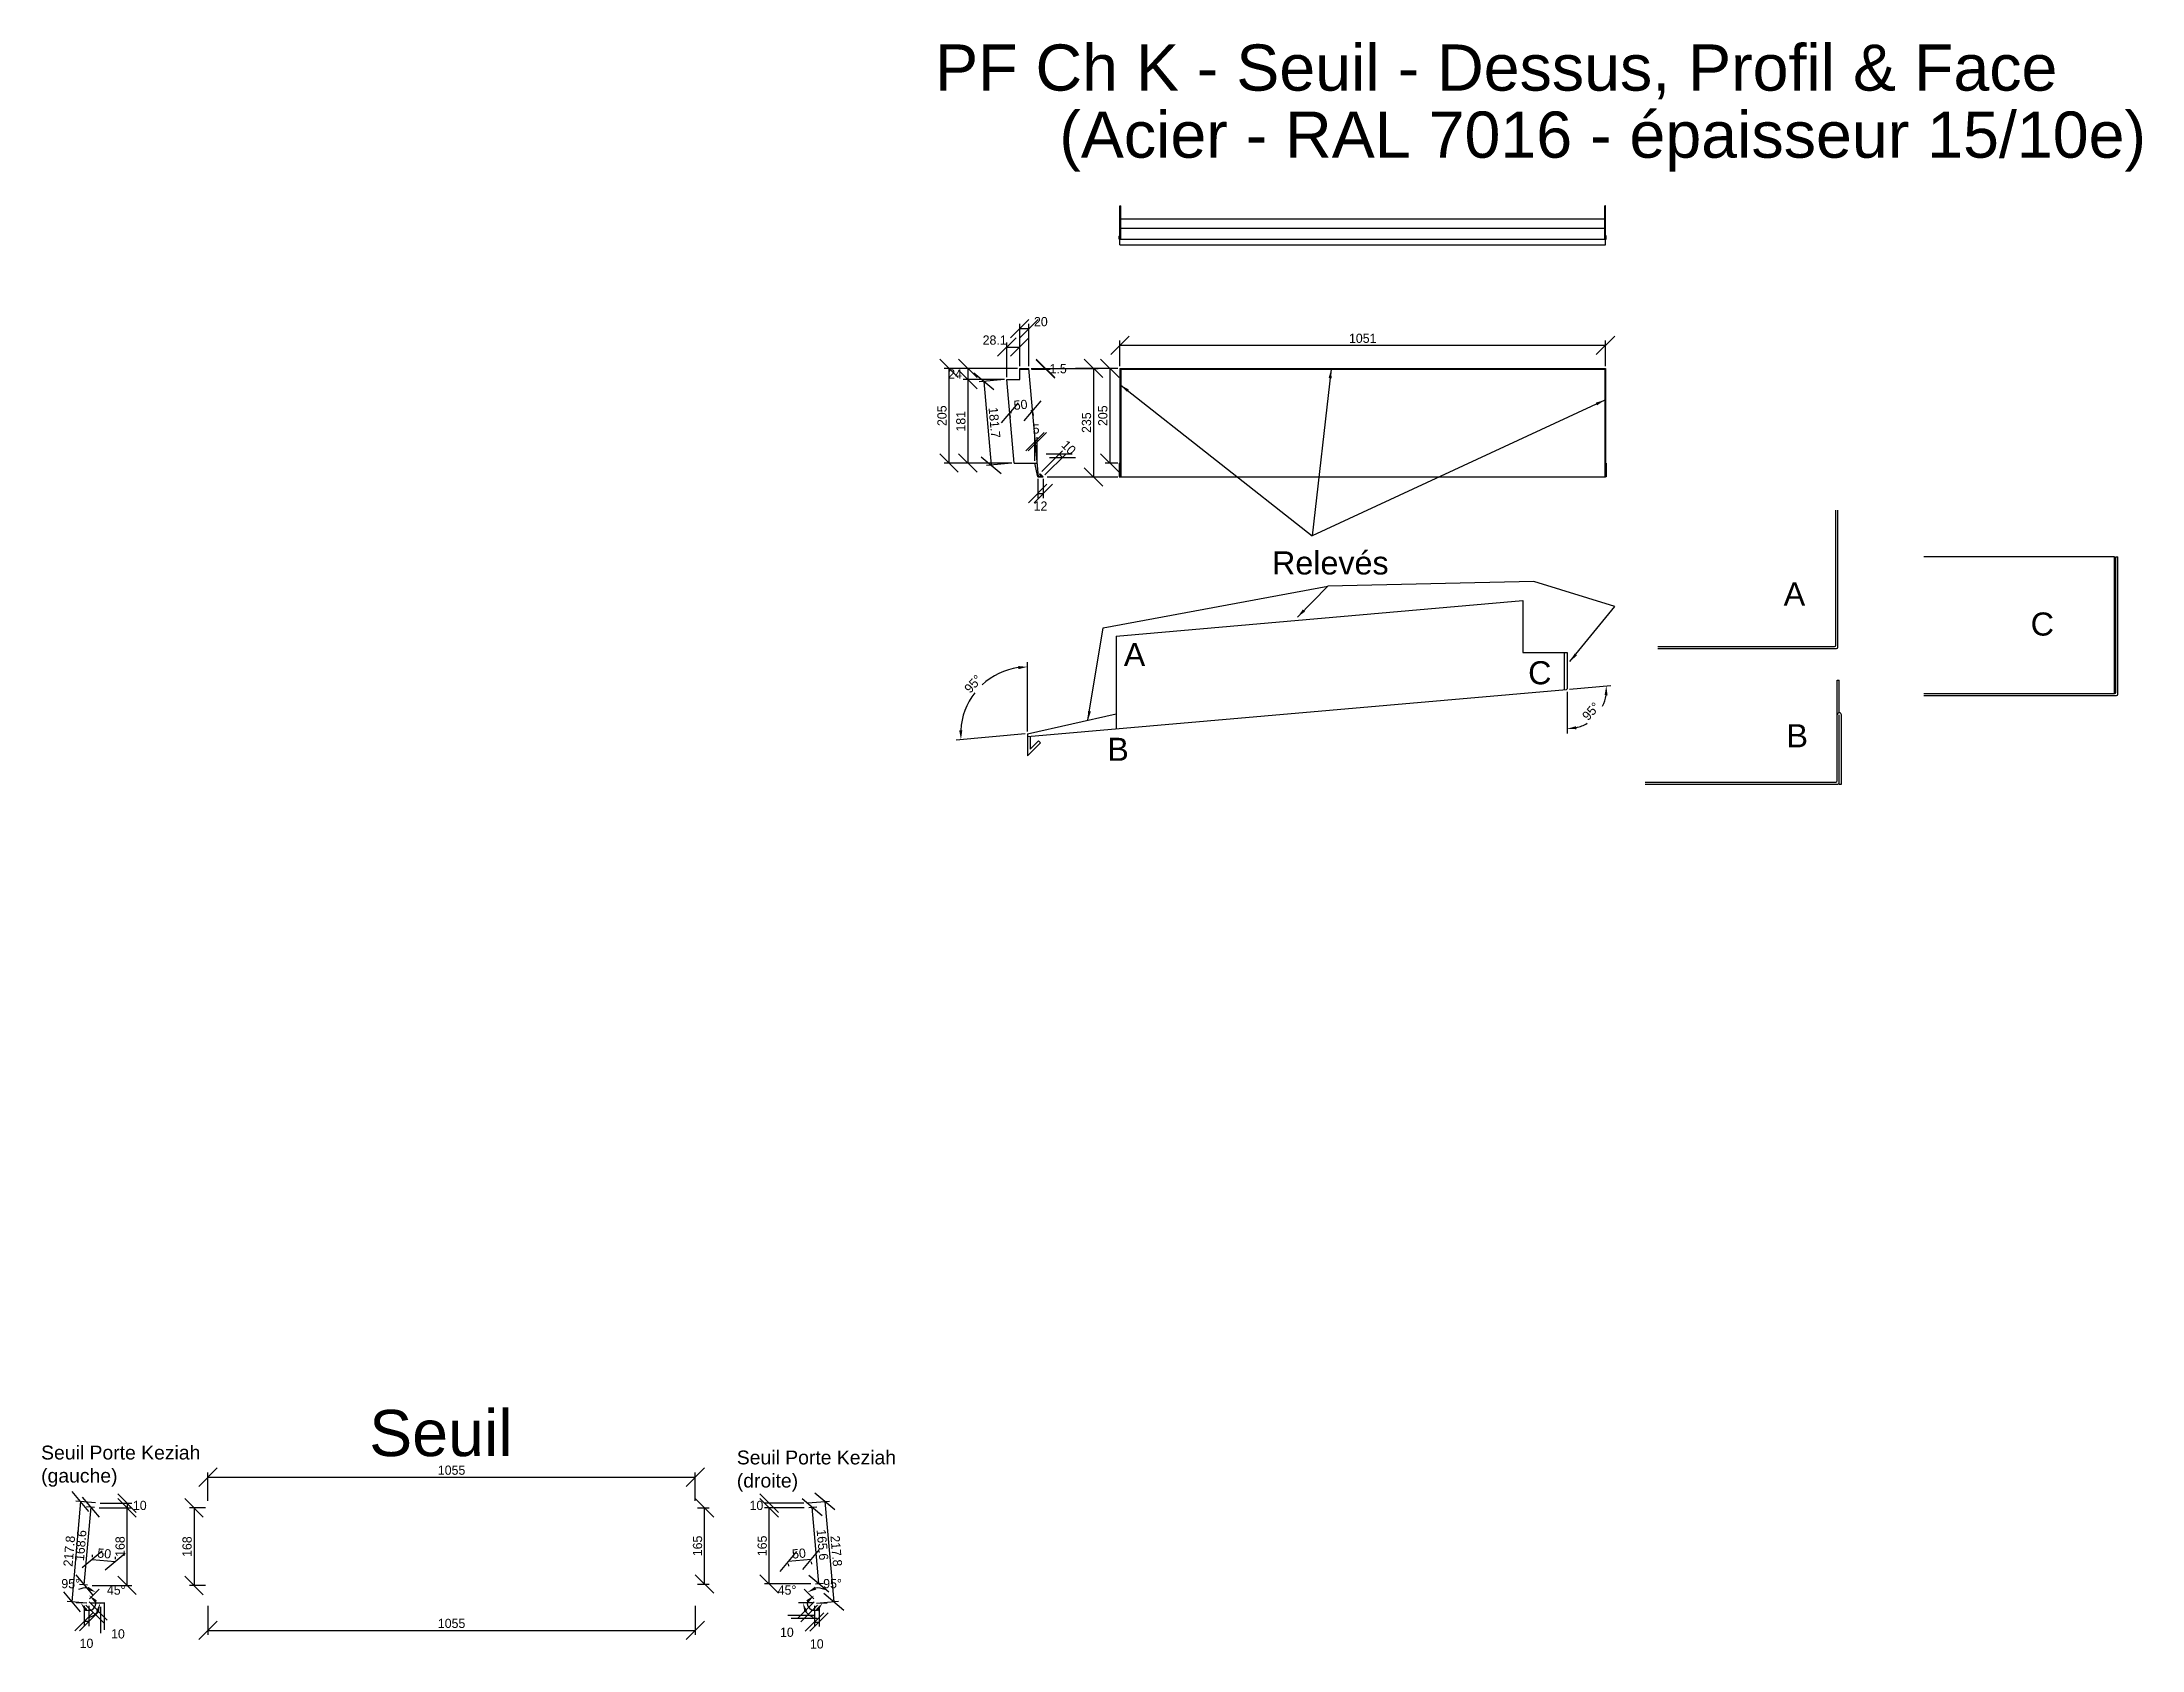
# Model space of a CAD drawing. Header units: millimetres. Extents: x -676 to 20716, y -6551 to 3709.
# Drawn here: x -324 to 4222, y 228 to 3709 of the extents above; entities that cross this region are included whole.
import ezdxf

# ---------------------------------------------------------------- set-up
doc = ezdxf.new("R2010")
doc.units = ezdxf.units.MM
doc.layers.get('0').update_dxf_attribs({"lineweight": 25, "true_color": 0xffffff})
doc.layers.get('Defpoints').update_dxf_attribs({"true_color": 0xffffff})
for name, color, linetype, lineweight, true_color in [('0 ... Seuil ... Rectangle', 5, 'Continuous', 25, 0x0000ff), ('0 ... Seuil ... Rectangle ... Cotes Angles', 4, 'Continuous', 25, 0x00ffff), ('Cotes', 4, 'Continuous', 25, 0x00ffff)]:
    doc.layers.add(name, color=color, linetype=linetype, lineweight=lineweight, true_color=true_color)
doc.styles.add('QCADDimTextStyle', font='txt')
doc.styles.add('textstyle11', font='')
doc.styles.add('textstyle23', font='')
doc.styles.add('textstyle24', font='')
doc.styles.add('textstyle25', font='')
doc.styles.add('textstyle26', font='')
doc.styles.add('textstyle27', font='')
doc.styles.add('textstyle28', font='')
doc.styles.add('textstyle29', font='')
doc.styles.add('textstyle30', font='')
doc.styles.add('textstyle31', font='')
doc.styles.add('textstyle32', font='')
doc.styles.add('textstyle33', font='')
doc.styles.get('textstyle11').set_extended_font_data('Liberation Sans')
doc.styles.get('textstyle23').set_extended_font_data('Liberation Sans')
doc.styles.get('textstyle24').set_extended_font_data('Liberation Sans')
doc.styles.get('textstyle25').set_extended_font_data('Liberation Sans')
doc.styles.get('textstyle26').set_extended_font_data('Liberation Sans')
doc.styles.get('textstyle27').set_extended_font_data('Liberation Sans')
doc.styles.get('textstyle28').set_extended_font_data('Liberation Sans')
doc.styles.get('textstyle29').set_extended_font_data('Liberation Sans')
doc.styles.get('textstyle30').set_extended_font_data('Liberation Sans')
doc.styles.get('textstyle31').set_extended_font_data('Liberation Sans')
doc.styles.get('textstyle32').set_extended_font_data('Liberation Sans')
doc.styles.get('textstyle33').set_extended_font_data('Liberation Sans')
doc.dimstyles.new('QCADDimStyle', dxfattribs={"dimtxt": 20, "dimasz": 20, "dimexe": 10, "dimexo": 5, "dimgap": 5, "dimtad": 1, "dimtoh": 1, "dimdec": 4, "dimzin": 0, "dimdsep": 46, "dimtxsty": 'QCADDimTextStyle', "dimcen": 0.09, "dimadec": 0, "dimazin": 0, "dimtfac": 1, "dimtdec": 4, "dimtofl": 0, "dimtmove": 0, "dimatfit": 3, "dimfxl": 1, "dimtolj": 1, "dimtzin": 0, "dimarcsym": 0})

msp = doc.modelspace()

# ---------------------------------------------------------------- texts
at = {"attachment_point": 1}
for s, insert, char_height, style in [('Seuil', (384.03, 747.98), 100, 'textstyle11'), ('Seuil Porte Keziah\\P(gauche)', (-326.12, 670.64), 30, 'textstyle24'), ('Seuil Porte Keziah\\P(droite)', (1180, 660), 30, 'textstyle23')]:
    msp.add_mtext(s, dxfattribs=dict(at, insert=insert, char_height=char_height, style=style))
at = {"layer": '0 ... Seuil ... Rectangle ... Cotes Angles', "attachment_point": 1}
for s, insert, char_height, style in [('PF Ch K - Seuil - Dessus, Profil & Face\\P', (1609.33, 3704.06), 100, 'textstyle33'), ('(Acier - RAL 7016 - épaisseur 15/10e)', (1878.24, 3558.87), 100, 'textstyle25'), ('Relevés', (2338.73, 2606.67), 50, 'textstyle26'), ('A', (3446.33, 2539.41), 50, 'textstyle32'), ('C', (3981.04, 2474.35), 50, 'textstyle31'), ('A', (2017.76, 2408.21), 50, 'textstyle27'), ('C', (2893.12, 2368.87), 50, 'textstyle30'), ('B', (3452.43, 2232.42), 50, 'textstyle29'), ('B', (1982.18, 2203.2), 50, 'textstyle28')]:
    msp.add_mtext(s, dxfattribs=dict(at, insert=insert, char_height=char_height, style=style))

# ---------------------------------------------------------------- blocks, each defined once
blk = doc.blocks.new('*D12')
at = {"layer": 'Cotes', "color": 0, "lineweight": -2}
for p, q in [((1333.6, 546.5), (1380.8, 550.7)), ((1392.5, 531.6), (1349.2, 568)), ((1370.9, 549.8), (1389.9, 332.8)), ((1352.5, 329.5), (1399.8, 333.7)), ((1368.2, 351), (1411.5, 314.6))]:
    blk.add_line(p, q, dxfattribs=at)
at = {"layer": 'Defpoints', "color": 0}
for p in [(1328.6, 546.1), (1347.6, 329.1), (1389.9, 332.8)]:
    blk.add_point(p, dxfattribs=at)
at = {"layer": 'Cotes', "color": 0, "insert": (1395.3, 442.6), "char_height": 20, "attachment_point": 5, "rotation": 275, "style": 'QCADDimTextStyle'}
blk.add_mtext('\\A1;217.8', dxfattribs=at)
blk = doc.blocks.new('*D13')
at = {"layer": 'Cotes', "color": 0, "lineweight": -2}
for p, q in [((1348.1, 324.1), (1348.1, 278.8)), ((1358.1, 324.1), (1358.1, 278.8)), ((1368.1, 308.8), (1328.1, 268.8)), ((1338.1, 268.8), (1378.1, 308.8)), ((1348.1, 288.8), (1358.1, 288.8))]:
    blk.add_line(p, q, dxfattribs=at)
at = {"layer": 'Defpoints', "color": 0}
for p in [(1348.1, 329.1), (1358.1, 329.1), (1358.1, 288.8)]:
    blk.add_point(p, dxfattribs=at)
at = {"layer": 'Cotes', "color": 0, "insert": (1353.1, 241.3), "char_height": 20, "attachment_point": 5, "style": 'QCADDimTextStyle'}
blk.add_mtext('\\A1;10', dxfattribs=at)
blk = doc.blocks.new('*D14')
at = {"layer": 'Cotes', "color": 0, "lineweight": -2}
for p, q in [((1309.1, 441.6), (1272.8, 398.2)), ((1340.7, 424.3), (1290.9, 419.9)), ((1291.4, 414.9), (1291.8, 409.9)), ((1322.6, 402.6), (1358.9, 445.9)), ((1341.2, 419.3), (1341.6, 414.3))]:
    blk.add_line(p, q, dxfattribs=at)
at = {"layer": 'Defpoints', "color": 0}
for p in [(1290.9, 419.9), (1290.9, 419.9), (1340.7, 424.3)]:
    blk.add_point(p, dxfattribs=at)
at = {"layer": 'Cotes', "color": 0, "insert": (1314.5, 437), "char_height": 20, "attachment_point": 5, "rotation": 5, "style": 'QCADDimTextStyle'}
blk.add_mtext('\\A1;50', dxfattribs=at)
blk = doc.blocks.new('*D15')
at = {"layer": 'Cotes', "color": 0, "lineweight": -2}
for p, q in [((1347.5, 332.6), (1311.4, 296.6)), ((1354.5, 325.6), (1318.5, 289.5)), ((1290.2, 303.6), (1346.8, 303.6)), ((1353.8, 296.6), (1297.3, 296.6))]:
    blk.add_line(p, q, dxfattribs=at)
at = {"layer": 'Defpoints', "color": 0}
for p in [(1351, 336.2), (1358.1, 329.1), (1318.5, 303.6)]:
    blk.add_point(p, dxfattribs=at)
at = {"layer": 'Cotes', "color": 0, "insert": (1288.4, 266.5), "char_height": 20, "attachment_point": 5, "style": 'QCADDimTextStyle'}
blk.add_mtext('\\A1;10', dxfattribs=at)
blk = doc.blocks.new('*D16')
at = {"layer": 'Cotes', "color": 0, "lineweight": -2}
for p, q in [((1344, 330.1), (1313.2, 330.1)), ((1346.8, 339), (1325.6, 360.1))]:
    blk.add_line(p, q, dxfattribs=at)
for start, end in [(63.1887, 99.0944), (215.9056, 251.8113)]:
    blk.add_arc((1355.7, 330.1), 32.4, start, end, dxfattribs=at)
at = {"layer": 'Cotes', "color": 0}
for points in [[(1349, 365.1), (1352, 359.2), (1332.7, 353)], [(1332.5, 312.1), (1326.2, 310), (1323.2, 330.1)]]:
    blk.add_solid(points, dxfattribs=at)
at = {"layer": 'Defpoints', "color": 0}
for p in [(1327.6, 346.3), (1349, 330.1), (1350.3, 335.5), (1355.7, 330.1), (1355.7, 330.1)]:
    blk.add_point(p, dxfattribs=at)
at = {"layer": 'Cotes', "color": 0, "insert": (1288.7, 357.8), "char_height": 20, "attachment_point": 5, "style": 'QCADDimTextStyle'}
blk.add_mtext('\\A1;45%%d', dxfattribs=at)
blk = doc.blocks.new('*D17')
at = {"layer": 'Cotes', "color": 0, "lineweight": -2}
blk.add_line((1360.7, 330.1), (1375.6, 330.1), dxfattribs=at)
for start, end in [(168.9674, 242.9349), (212.0651, 286.0326)]:
    blk.add_arc((1349, 330.1), 16.6, start, end, dxfattribs=at)
at = {"layer": 'Cotes', "color": 0}
for points in [[(1334.9, 330.8), (1330.4, 335.7), (1347.5, 346.6)], [(1356.2, 312.1), (1350.9, 316.1), (1365.6, 330.1)]]:
    blk.add_solid(points, dxfattribs=at)
at = {"layer": 'Defpoints', "color": 0}
for p in [(1347.3, 349.4), (1349, 330.1), (1349, 330.1), (1355.7, 330.1), (1363.1, 338.8)]:
    blk.add_point(p, dxfattribs=at)
at = {"layer": 'Cotes', "color": 0, "insert": (1387.2, 371.8), "char_height": 20, "attachment_point": 5, "style": 'QCADDimTextStyle'}
blk.add_mtext('\\A1;95%%d', dxfattribs=at)
blk = doc.blocks.new('*D18')
at = {"layer": 'Cotes', "color": 0, "lineweight": -2}
for p, q in [((35, 324), (35, 260.7)), ((1090, 324), (1090, 260.7)), ((55, 290.7), (15, 250.7)), ((1070, 250.7), (1110, 290.7)), ((35, 270.7), (1090, 270.7))]:
    blk.add_line(p, q, dxfattribs=at)
at = {"layer": 'Defpoints', "color": 0}
for p in [(35, 329), (1090, 329), (1090, 270.7)]:
    blk.add_point(p, dxfattribs=at)
at = {"layer": 'Cotes', "color": 0, "insert": (562.5, 285.7), "char_height": 20, "attachment_point": 5, "style": 'QCADDimTextStyle'}
blk.add_mtext('\\A1;1055', dxfattribs=at)
blk = doc.blocks.new('*D19')
at = {"layer": 'Cotes', "color": 0, "lineweight": -2}
for p, q in [((55, 622.4), (15, 582.4)), ((35, 551), (35, 612.4)), ((35, 602.4), (1090, 602.4)), ((1070, 582.4), (1110, 622.4)), ((1090, 551), (1090, 612.4))]:
    blk.add_line(p, q, dxfattribs=at)
at = {"layer": 'Defpoints', "color": 0}
for p in [(1090, 602.4), (35, 546), (1090, 546)]:
    blk.add_point(p, dxfattribs=at)
at = {"layer": 'Cotes', "color": 0, "insert": (562.5, 617.4), "char_height": 20, "attachment_point": 5, "style": 'QCADDimTextStyle'}
blk.add_mtext('\\A1;1055', dxfattribs=at)
blk = doc.blocks.new('*D41')
at = {"layer": 'Cotes', "color": 0, "lineweight": -2}
for p, q in [((1130, 516), (1090, 556)), ((1095, 536), (1120, 536)), ((1110, 371), (1110, 536)), ((1090, 391), (1130, 351)), ((1095, 371), (1120, 371))]:
    blk.add_line(p, q, dxfattribs=at)
at = {"layer": 'Defpoints', "color": 0}
for p in [(1090, 536), (1110, 536), (1090, 371)]:
    blk.add_point(p, dxfattribs=at)
at = {"layer": 'Cotes', "color": 0, "insert": (1095, 453.5), "char_height": 20, "attachment_point": 5, "rotation": 90, "style": 'QCADDimTextStyle'}
blk.add_mtext('\\A1;165', dxfattribs=at)
blk = doc.blocks.new('*D42')
at = {"layer": 'Cotes', "color": 0, "lineweight": -2}
for p, q in [((25, 516), (-15, 556)), ((30, 536), (-5, 536)), ((5, 536), (5, 368)), ((-15, 388), (25, 348)), ((30, 368), (-5, 368))]:
    blk.add_line(p, q, dxfattribs=at)
at = {"layer": 'Defpoints', "color": 0}
for p in [(35, 536), (5, 368), (35, 368)]:
    blk.add_point(p, dxfattribs=at)
at = {"layer": 'Cotes', "color": 0, "insert": (-10, 452), "char_height": 20, "attachment_point": 5, "rotation": 90, "style": 'QCADDimTextStyle'}
blk.add_mtext('\\A1;168', dxfattribs=at)
blk = doc.blocks.new('*D43')
at = {"layer": 'Cotes', "color": 0, "lineweight": -2}
for p, q in [((1270, 516.1), (1230, 556.1)), ((1326, 536.1), (1240, 536.1)), ((1250, 371.1), (1250, 536.1)), ((1230, 391.1), (1270, 351.1)), ((1340.4, 371.1), (1240, 371.1))]:
    blk.add_line(p, q, dxfattribs=at)
at = {"layer": 'Defpoints', "color": 0}
for p in [(1250, 536.1), (1331, 536.1), (1345.4, 371.1)]:
    blk.add_point(p, dxfattribs=at)
at = {"layer": 'Cotes', "color": 0, "insert": (1235, 453.6), "char_height": 20, "attachment_point": 5, "rotation": 90, "style": 'QCADDimTextStyle'}
blk.add_mtext('\\A1;165', dxfattribs=at)
blk = doc.blocks.new('*D44')
at = {"layer": 'Cotes', "color": 0, "lineweight": -2}
for p, q in [((1364.9, 519), (1321.6, 555.3)), ((1335.9, 536.5), (1353.2, 538)), ((1357.7, 372.2), (1343.3, 537.2)), ((1336, 390.3), (1379.4, 354)), ((1350.4, 371.5), (1367.7, 373))]:
    blk.add_line(p, q, dxfattribs=at)
at = {"layer": 'Defpoints', "color": 0}
for p in [(1331, 536.1), (1343.3, 537.2), (1345.4, 371.1)]:
    blk.add_point(p, dxfattribs=at)
at = {"layer": 'Cotes', "color": 0, "insert": (1365.4, 456), "char_height": 20, "attachment_point": 5, "rotation": 275, "style": 'QCADDimTextStyle'}
blk.add_mtext('\\A1;165.6', dxfattribs=at)
blk = doc.blocks.new('*D45')
at = {"layer": 'Cotes', "color": 0, "lineweight": -2}
for p, q in [((-240.8, 549.4), (-259.8, 332.4)), ((-222.6, 527.7), (-259, 571)), ((-208.4, 546.5), (-250.8, 550.2)), ((-278, 354), (-241.6, 310.7)), ((-227.4, 329.5), (-269.8, 333.2))]:
    blk.add_line(p, q, dxfattribs=at)
at = {"layer": 'Defpoints', "color": 0}
for p in [(-203.4, 546.1), (-259.8, 332.4), (-222.4, 329.1)]:
    blk.add_point(p, dxfattribs=at)
at = {"layer": 'Cotes', "color": 0, "insert": (-265.2, 442.2), "char_height": 20, "attachment_point": 5, "rotation": 85, "style": 'QCADDimTextStyle'}
blk.add_mtext('\\A1;217.8', dxfattribs=at)
blk = doc.blocks.new('*D46')
at = {"layer": 'Cotes', "color": 0, "lineweight": -2}
for p, q in [((-232.9, 324.1), (-232.9, 280)), ((-222.9, 324.1), (-222.9, 280)), ((-212.9, 310), (-252.9, 270)), ((-242.9, 270), (-202.9, 310)), ((-222.9, 290), (-232.9, 290))]:
    blk.add_line(p, q, dxfattribs=at)
at = {"layer": 'Defpoints', "color": 0}
for p in [(-232.9, 329.1), (-222.9, 329.1), (-232.9, 290)]:
    blk.add_point(p, dxfattribs=at)
at = {"layer": 'Cotes', "color": 0, "insert": (-227.9, 242.5), "char_height": 20, "attachment_point": 5, "style": 'QCADDimTextStyle'}
blk.add_mtext('\\A1;10', dxfattribs=at)
blk = doc.blocks.new('*D47')
at = {"layer": 'Cotes', "color": 0, "lineweight": -2}
for p, q in [((-193.9, 442.4), (-237.2, 406.1)), ((-215.6, 424.3), (-165.8, 419.9)), ((-215.1, 429.2), (-214.7, 434.2)), ((-187.4, 401.7), (-144.1, 438.1)), ((-165.3, 424.9), (-164.9, 429.9))]:
    blk.add_line(p, q, dxfattribs=at)
at = {"layer": 'Defpoints', "color": 0}
for p in [(-215.6, 424.3), (-165.8, 419.9), (-165.8, 419.9)]:
    blk.add_point(p, dxfattribs=at)
at = {"layer": 'Cotes', "color": 0, "insert": (-189.4, 437), "char_height": 20, "attachment_point": 5, "rotation": 355, "style": 'QCADDimTextStyle'}
blk.add_mtext('\\A1;50', dxfattribs=at)
blk = doc.blocks.new('*D48')
at = {"layer": 'Cotes', "color": 0, "lineweight": -2}
for p, q in [((-229.4, 325.6), (-189.8, 286)), ((-222.3, 332.6), (-182.8, 293.1)), ((-196.9, 264.8), (-196.9, 321.4)), ((-189.8, 328.5), (-189.8, 271.9))]:
    blk.add_line(p, q, dxfattribs=at)
at = {"layer": 'Defpoints', "color": 0}
for p in [(-232.9, 329.1), (-225.8, 336.2), (-189.8, 300.2)]:
    blk.add_point(p, dxfattribs=at)
at = {"layer": 'Cotes', "color": 0, "insert": (-159.8, 263), "char_height": 20, "attachment_point": 5, "style": 'QCADDimTextStyle'}
blk.add_mtext('\\A1;10', dxfattribs=at)
blk = doc.blocks.new('*D49')
at = {"layer": 'Cotes', "color": 0, "lineweight": -2}
for p, q in [((-221.6, 339), (-200.5, 360.1)), ((-218.8, 330.1), (-188, 330.1))]:
    blk.add_line(p, q, dxfattribs=at)
for start, end in [(80.9056, 116.8113), (288.1887, 324.0944)]:
    blk.add_arc((-230.5, 330.1), 32.4, start, end, dxfattribs=at)
at = {"layer": 'Cotes', "color": 0}
for points in [[(-226.9, 359.2), (-223.8, 365.1), (-207.5, 353)], [(-201, 310), (-207.4, 312.1), (-198, 330.1)]]:
    blk.add_solid(points, dxfattribs=at)
at = {"layer": 'Defpoints', "color": 0}
for p in [(-230.5, 330.1), (-230.5, 330.1), (-225.1, 335.5), (-223.8, 330.1), (-199.1, 338.5)]:
    blk.add_point(p, dxfattribs=at)
at = {"layer": 'Cotes', "color": 0, "insert": (-163.5, 357.8), "char_height": 20, "attachment_point": 5, "style": 'QCADDimTextStyle'}
blk.add_mtext('\\A1;45%%d', dxfattribs=at)
blk = doc.blocks.new('*D50')
at = {"layer": 'Cotes', "color": 0, "lineweight": -2}
blk.add_line((-235.5, 330.1), (-250.4, 330.1), dxfattribs=at)
for start, end in [(253.9674, 327.9349), (297.0651, 11.0326)]:
    blk.add_arc((-223.8, 330.1), 16.6, start, end, dxfattribs=at)
at = {"layer": 'Cotes', "color": 0}
for points in [[(-225.7, 316.1), (-231.1, 312.1), (-240.4, 330.1)], [(-205.3, 335.7), (-209.7, 330.8), (-222.4, 346.6)]]:
    blk.add_solid(points, dxfattribs=at)
at = {"layer": 'Defpoints', "color": 0}
for p in [(-231.3, 344.9), (-230.5, 330.1), (-223.8, 330.1), (-223.8, 330.1), (-222.1, 349.4)]:
    blk.add_point(p, dxfattribs=at)
at = {"layer": 'Cotes', "color": 0, "insert": (-262.1, 371.8), "char_height": 20, "attachment_point": 5, "style": 'QCADDimTextStyle'}
blk.add_mtext('\\A1;95%%d', dxfattribs=at)
blk = doc.blocks.new('*D51')
at = {"layer": 'Cotes', "color": 0, "lineweight": -2}
for p, q in [((-120, 516.1), (-160, 556.1)), ((-200.8, 536.1), (-130, 536.1)), ((-140, 368.1), (-140, 536.1)), ((-215.5, 368.1), (-130, 368.1)), ((-160, 388.1), (-120, 348.1))]:
    blk.add_line(p, q, dxfattribs=at)
at = {"layer": 'Defpoints', "color": 0}
for p in [(-205.8, 536.1), (-140, 536.1), (-220.5, 368.1)]:
    blk.add_point(p, dxfattribs=at)
at = {"layer": 'Cotes', "color": 0, "insert": (-155, 452.1), "char_height": 20, "attachment_point": 5, "rotation": 90, "style": 'QCADDimTextStyle'}
blk.add_mtext('\\A1;168', dxfattribs=at)
blk = doc.blocks.new('*D52')
at = {"layer": 'Cotes', "color": 0, "lineweight": -2}
for p, q in [((-199.9, 515.5), (-236.3, 558.8)), ((-232.8, 369.2), (-218.1, 537.2)), ((-210.8, 536.5), (-228, 538)), ((-251, 390.8), (-214.6, 347.5)), ((-225.5, 368.5), (-242.7, 370))]:
    blk.add_line(p, q, dxfattribs=at)
at = {"layer": 'Defpoints', "color": 0}
for p in [(-218.1, 537.2), (-205.8, 536.1), (-220.5, 368.1)]:
    blk.add_point(p, dxfattribs=at)
at = {"layer": 'Cotes', "color": 0, "insert": (-240.4, 454.5), "char_height": 20, "attachment_point": 5, "rotation": 85, "style": 'QCADDimTextStyle'}
blk.add_mtext('\\A1;168.6', dxfattribs=at)
blk = doc.blocks.new('*D63')
at = {"layer": 'Cotes', "color": 0, "lineweight": -2}
for p, q in [((-198.4, 546.1), (-130, 546.1)), ((-120, 526.1), (-160, 566.1)), ((-160, 556.1), (-120, 516.1)), ((-140, 546.1), (-140, 536.1)), ((-199.3, 536.1), (-130, 536.1))]:
    blk.add_line(p, q, dxfattribs=at)
at = {"layer": 'Defpoints', "color": 0}
for p in [(-203.4, 546.1), (-204.3, 536.1), (-140, 536.1)]:
    blk.add_point(p, dxfattribs=at)
at = {"layer": 'Cotes', "color": 0, "insert": (-112.5, 541.1), "char_height": 20, "attachment_point": 5, "style": 'QCADDimTextStyle'}
blk.add_mtext('\\A1;10', dxfattribs=at)
blk = doc.blocks.new('*D64')
at = {"layer": 'Cotes', "color": 0, "lineweight": -2}
for p, q in [((1230, 566.1), (1270, 526.1)), ((1270, 516.1), (1230, 556.1)), ((1325.1, 546.1), (1240, 546.1)), ((1326, 536.1), (1240, 536.1))]:
    blk.add_line(p, q, dxfattribs=at)
at = {"layer": 'Defpoints', "color": 0}
for p in [(1250, 546.1), (1330.1, 546.1), (1331, 536.1)]:
    blk.add_point(p, dxfattribs=at)
at = {"layer": 'Cotes', "color": 0, "insert": (1222.5, 541.1), "char_height": 20, "attachment_point": 5, "style": 'QCADDimTextStyle'}
blk.add_mtext('\\A1;10', dxfattribs=at)
blk = doc.blocks.new('*D66')
at = {"layer": '0 ... Seuil ... Rectangle ... Cotes Angles', "color": 0, "lineweight": -2}
for p, q in [((1736.5, 2956.3), (1693.1, 2992.6)), ((1759.4, 2978.4), (1704.9, 2973.6)), ((1714.8, 2974.5), (1730.6, 2793.5)), ((1709, 2811.6), (1752.3, 2775.3)), ((1775.2, 2797.4), (1720.7, 2792.6))]:
    blk.add_line(p, q, dxfattribs=at)
at = {"layer": 'Defpoints', "color": 0}
for p in [(1764.4, 2978.8), (1730.6, 2793.5), (1780.2, 2797.8)]:
    blk.add_point(p, dxfattribs=at)
at = {"layer": '0 ... Seuil ... Rectangle ... Cotes Angles', "color": 0, "insert": (1737.7, 2885.3), "char_height": 20, "attachment_point": 5, "rotation": 275, "style": 'QCADDimTextStyle'}
blk.add_mtext('\\A1;181.7', dxfattribs=at)
blk = doc.blocks.new('*D67')
at = {"layer": '0 ... Seuil ... Rectangle ... Cotes Angles', "color": 0, "lineweight": -2}
for p, q in [((1700.1, 2982.8), (1660.1, 3022.8)), ((1787.5, 3002.8), (1670.1, 3002.8)), ((1680.1, 3002.8), (1680.1, 2978.8)), ((1660.1, 2998.8), (1700.1, 2958.8)), ((1759.4, 2978.8), (1670.1, 2978.8))]:
    blk.add_line(p, q, dxfattribs=at)
at = {"layer": 'Defpoints', "color": 0}
for p in [(1792.5, 3002.8), (1680.1, 2978.8), (1764.4, 2978.8)]:
    blk.add_point(p, dxfattribs=at)
at = {"layer": '0 ... Seuil ... Rectangle ... Cotes Angles', "color": 0, "insert": (1652.6, 2990.8), "char_height": 20, "attachment_point": 5, "style": 'QCADDimTextStyle'}
blk.add_mtext('\\A1;24', dxfattribs=at)
blk = doc.blocks.new('*D68')
at = {"layer": '0 ... Seuil ... Rectangle ... Cotes Angles', "color": 0, "lineweight": -2}
for p, q in [((1700.1, 2958.8), (1660.1, 2998.8)), ((1759.4, 2978.8), (1670.1, 2978.8)), ((1680.1, 2978.8), (1680.1, 2797.8)), ((1660.1, 2817.8), (1700.1, 2777.8)), ((1775.2, 2797.8), (1670.1, 2797.8))]:
    blk.add_line(p, q, dxfattribs=at)
at = {"layer": 'Defpoints', "color": 0}
for p in [(1764.4, 2978.8), (1680.1, 2797.8), (1780.2, 2797.8)]:
    blk.add_point(p, dxfattribs=at)
at = {"layer": '0 ... Seuil ... Rectangle ... Cotes Angles', "color": 0, "insert": (1665.1, 2888.3), "char_height": 20, "attachment_point": 5, "rotation": 90, "style": 'QCADDimTextStyle'}
blk.add_mtext('\\A1;181', dxfattribs=at)
blk = doc.blocks.new('*D69')
at = {"layer": '0 ... Seuil ... Rectangle ... Cotes Angles', "color": 0, "lineweight": -2}
for p, q in [((1817.5, 3002.8), (1858.2, 3002.8)), ((1817.6, 3001.3), (1858.2, 3001.3)), ((1828.2, 3022.8), (1868.2, 2982.8)), ((1868.2, 2981.3), (1828.2, 3021.3))]:
    blk.add_line(p, q, dxfattribs=at)
at = {"layer": 'Defpoints', "color": 0}
for p in [(1812.5, 3002.8), (1812.6, 3001.3), (1848.2, 3001.3)]:
    blk.add_point(p, dxfattribs=at)
at = {"layer": '0 ... Seuil ... Rectangle ... Cotes Angles', "color": 0, "insert": (1875.7, 3002), "char_height": 20, "attachment_point": 5, "style": 'QCADDimTextStyle'}
blk.add_mtext('\\A1;1.5', dxfattribs=at)
blk = doc.blocks.new('*D70')
at = {"layer": '0 ... Seuil ... Rectangle ... Cotes Angles', "color": 0, "lineweight": -2}
for p, q in [((1788.8, 2928.4), (1752.5, 2885.1)), ((1802.3, 2889.4), (1838.7, 2932.8)), ((1820.5, 2911.1), (1816.7, 2910.8)), ((1770.7, 2906.7), (1774.5, 2907.1)), ((1771.1, 2902.3), (1771.5, 2896.8)), ((1820.9, 2906.7), (1821.3, 2901.1))]:
    blk.add_line(p, q, dxfattribs=at)
at = {"layer": 'Defpoints', "color": 0}
for p in [(1820.4, 2911.6), (1820.5, 2911.1), (1770.6, 2907.3)]:
    blk.add_point(p, dxfattribs=at)
at = {"layer": '0 ... Seuil ... Rectangle ... Cotes Angles', "color": 0, "insert": (1794.3, 2923.9), "char_height": 20, "attachment_point": 5, "rotation": 5, "style": 'QCADDimTextStyle'}
blk.add_mtext('\\A1;50', dxfattribs=at)
blk = doc.blocks.new('*D71')
at = {"layer": '0 ... Seuil ... Rectangle ... Cotes Angles', "color": 0, "lineweight": -2}
for p, q in [((1817.5, 3002.8), (1962.1, 3002.8)), ((1972.1, 2982.8), (1932.1, 3022.8)), ((1952.1, 3002.8), (1952.1, 2767.8)), ((1932.1, 2787.8), (1972.1, 2747.8)), ((1851.6, 2767.8), (1962.1, 2767.8))]:
    blk.add_line(p, q, dxfattribs=at)
at = {"layer": 'Defpoints', "color": 0}
for p in [(1812.5, 3002.8), (1846.6, 2767.8), (1952.1, 2767.8)]:
    blk.add_point(p, dxfattribs=at)
at = {"layer": '0 ... Seuil ... Rectangle ... Cotes Angles', "color": 0, "insert": (1937.1, 2885.3), "char_height": 20, "attachment_point": 5, "rotation": 90, "style": 'QCADDimTextStyle'}
blk.add_mtext('\\A1;235', dxfattribs=at)
blk = doc.blocks.new('*D72')
at = {"layer": '0 ... Seuil ... Rectangle ... Cotes Angles', "color": 0, "lineweight": -2}
for p, q in [((1840, 2779.4), (1884.9, 2824.3)), ((1847, 2772.3), (1892, 2817.3)), ((1906.1, 2817.3), (1849.5, 2817.3)), ((1856.6, 2810.2), (1913.2, 2810.2)), ((1877.8, 2817.3), (1884.9, 2810.2))]:
    blk.add_line(p, q, dxfattribs=at)
at = {"layer": 'Defpoints', "color": 0}
for p in [(1836.4, 2775.9), (1884.9, 2810.2), (1843.5, 2768.8)]:
    blk.add_point(p, dxfattribs=at)
at = {"layer": '0 ... Seuil ... Rectangle ... Cotes Angles', "color": 0, "insert": (1898.5, 2831.4), "char_height": 20, "attachment_point": 5, "rotation": 315, "style": 'QCADDimTextStyle'}
blk.add_mtext('\\A1;10', dxfattribs=at)
blk = doc.blocks.new('*D73')
at = {"layer": '0 ... Seuil ... Rectangle ... Cotes Angles', "color": 0, "lineweight": -2}
for p, q in [((1851.5, 2751.9), (1811.5, 2711.9)), ((1823.5, 2711.9), (1863.5, 2751.9)), ((1831.5, 2763.8), (1831.5, 2721.9)), ((1831.5, 2731.9), (1843.5, 2731.9)), ((1843.5, 2763.8), (1843.5, 2721.9))]:
    blk.add_line(p, q, dxfattribs=at)
at = {"layer": 'Defpoints', "color": 0}
for p in [(1831.5, 2768.8), (1843.5, 2768.8), (1843.5, 2731.9)]:
    blk.add_point(p, dxfattribs=at)
at = {"layer": '0 ... Seuil ... Rectangle ... Cotes Angles', "color": 0, "insert": (1837.4, 2704.7), "char_height": 20, "attachment_point": 5, "style": 'QCADDimTextStyle'}
blk.add_mtext('\\A1;12', dxfattribs=at)
blk = doc.blocks.new('*D74')
at = {"layer": '0 ... Seuil ... Rectangle ... Cotes Angles', "color": 0, "lineweight": -2}
for p, q in [((2007.4, 2982.8), (1967.4, 3022.8)), ((2004.5, 3002.8), (1977.4, 3002.8)), ((1987.4, 3002.8), (1987.4, 2797.8)), ((1967.4, 2817.8), (2007.4, 2777.8)), ((2004.5, 2797.8), (1977.4, 2797.8))]:
    blk.add_line(p, q, dxfattribs=at)
at = {"layer": 'Defpoints', "color": 0}
for p in [(2009.5, 3002.8), (1987.4, 2797.8), (2009.5, 2797.8)]:
    blk.add_point(p, dxfattribs=at)
at = {"layer": '0 ... Seuil ... Rectangle ... Cotes Angles', "color": 0, "insert": (1972.4, 2900.3), "char_height": 20, "attachment_point": 5, "rotation": 90, "style": 'QCADDimTextStyle'}
blk.add_mtext('\\A1;205', dxfattribs=at)
blk = doc.blocks.new('*D75')
at = {"layer": '0 ... Seuil ... Rectangle ... Cotes Angles', "color": 0, "lineweight": -2}
for p, q in [((2029.5, 3072.8), (1989.5, 3032.8)), ((2009.5, 3007.8), (2009.5, 3062.8)), ((2009.5, 3052.8), (3060.5, 3052.8)), ((3040.5, 3032.8), (3080.5, 3072.8)), ((3060.5, 3007.8), (3060.5, 3062.8))]:
    blk.add_line(p, q, dxfattribs=at)
at = {"layer": 'Defpoints', "color": 0}
for p in [(3060.5, 3052.8), (2009.5, 3002.8), (3060.5, 3002.8)]:
    blk.add_point(p, dxfattribs=at)
at = {"layer": '0 ... Seuil ... Rectangle ... Cotes Angles', "color": 0, "insert": (2535, 3067.8), "char_height": 20, "attachment_point": 5, "style": 'QCADDimTextStyle'}
blk.add_mtext('\\A1;1051', dxfattribs=at)
blk = doc.blocks.new('*D76')
at = {"layer": '0 ... Seuil ... Rectangle ... Cotes Angles', "color": 0, "lineweight": -2}
for p, q in [((1659.2, 2982.8), (1619.2, 3022.8)), ((1787.5, 3002.8), (1629.2, 3002.8)), ((1639.2, 3002.8), (1639.2, 2797.8)), ((1619.2, 2817.8), (1659.2, 2777.8)), ((1775.2, 2797.8), (1629.2, 2797.8))]:
    blk.add_line(p, q, dxfattribs=at)
at = {"layer": 'Defpoints', "color": 0}
for p in [(1792.5, 3002.8), (1639.2, 2797.8), (1780.2, 2797.8)]:
    blk.add_point(p, dxfattribs=at)
at = {"layer": '0 ... Seuil ... Rectangle ... Cotes Angles', "color": 0, "insert": (1624.2, 2900.3), "char_height": 20, "attachment_point": 5, "rotation": 90, "style": 'QCADDimTextStyle'}
blk.add_mtext('\\A1;205', dxfattribs=at)
blk = doc.blocks.new('*D77')
at = {"layer": '0 ... Seuil ... Rectangle ... Cotes Angles', "color": 0, "lineweight": -2}
for p, q in [((1809.4, 2216.7), (1809.4, 2366.5)), ((1804.4, 2211.3), (1655.2, 2198.2))]:
    blk.add_line(p, q, dxfattribs=at)
for start, end in [(97.9211, 132.8517), (142.1483, 177.0789)]:
    blk.add_arc((1809.4, 2211.7), 144.8, start, end, dxfattribs=at)
at = {"layer": '0 ... Seuil ... Rectangle ... Cotes Angles', "color": 0}
for points in [[(1789.7, 2351.8), (1789.2, 2358.4), (1809.4, 2356.5)], [(1661.5, 2219), (1668.2, 2219.1), (1665.2, 2199.1)]]:
    blk.add_solid(points, dxfattribs=at)
at = {"layer": 'Defpoints', "color": 0}
for p in [(1733.4, 2334.9), (2001.4, 2228.5), (1809.4, 2211.7), (1809.4, 2211.7), (1809.4, 2163.7)]:
    blk.add_point(p, dxfattribs=at)
at = {"layer": '0 ... Seuil ... Rectangle ... Cotes Angles', "color": 0, "insert": (1691.6, 2319.6), "char_height": 20, "attachment_point": 5, "rotation": 47.5, "style": 'QCADDimTextStyle'}
blk.add_mtext('\\A1;95%%d', dxfattribs=at)
blk = doc.blocks.new('*D78')
at = {"layer": '0 ... Seuil ... Rectangle ... Cotes Angles', "color": 0, "lineweight": -2}
for p, q in [((2977.4, 2302.9), (2977.4, 2212.5)), ((2982.4, 2308.3), (3072.4, 2316.2))]:
    blk.add_line(p, q, dxfattribs=at)
for start, end in [(334.5352, 351.5408), (283.4592, 300.4648)]:
    blk.add_arc((2977.4, 2307.9), 85.3, start, end, dxfattribs=at)
at = {"layer": '0 ... Seuil ... Rectangle ... Cotes Angles', "color": 0}
for points in [[(3065.1, 2295.2), (3058.5, 2295.4), (3062.4, 2315.3)], [(2996.9, 2228.2), (2997.7, 2221.6), (2977.4, 2222.5)]]:
    blk.add_solid(points, dxfattribs=at)
at = {"layer": 'Defpoints', "color": 0}
for p in [(2977.4, 2387.9), (2976.5, 2307.8), (2977.4, 2308.8), (3022.2, 2235.2), (1815.4, 2206.2)]:
    blk.add_point(p, dxfattribs=at)
at = {"layer": '0 ... Seuil ... Rectangle ... Cotes Angles', "color": 0, "insert": (3029.3, 2260.3), "char_height": 20, "attachment_point": 5, "rotation": 47.5, "style": 'QCADDimTextStyle'}
blk.add_mtext('\\A1;95%%d', dxfattribs=at)
blk = doc.blocks.new('*D79')
at = {"layer": '0 ... Seuil ... Rectangle ... Cotes Angles', "color": 0, "lineweight": -2}
for p, q in [((1805.4, 2824), (1845.4, 2864)), ((1850.4, 2864), (1810.4, 2824)), ((1825.4, 2802.8), (1825.4, 2854)), ((1830.4, 2802.8), (1830.4, 2854))]:
    blk.add_line(p, q, dxfattribs=at)
at = {"layer": 'Defpoints', "color": 0}
for p in [(1830.4, 2844), (1825.4, 2797.8), (1830.4, 2797.8)]:
    blk.add_point(p, dxfattribs=at)
at = {"layer": '0 ... Seuil ... Rectangle ... Cotes Angles', "color": 0, "insert": (1827.9, 2871.5), "char_height": 20, "attachment_point": 5, "style": 'QCADDimTextStyle'}
blk.add_mtext('\\A1;5', dxfattribs=at)
blk = doc.blocks.new('*D80')
at = {"layer": '0 ... Seuil ... Rectangle ... Cotes Angles', "color": 0, "lineweight": -2}
for p, q in [((1812.5, 3108.9), (1772.5, 3068.9)), ((1792.5, 3068.9), (1832.5, 3108.9)), ((1792.5, 3007.8), (1792.5, 3098.9)), ((1812.5, 3007.8), (1812.5, 3098.9)), ((1792.5, 3088.9), (1812.5, 3088.9))]:
    blk.add_line(p, q, dxfattribs=at)
at = {"layer": 'Defpoints', "color": 0}
for p in [(1812.5, 3088.9), (1792.5, 3002.8), (1812.5, 3002.8)]:
    blk.add_point(p, dxfattribs=at)
at = {"layer": '0 ... Seuil ... Rectangle ... Cotes Angles', "color": 0, "insert": (1838.2, 3103.9), "char_height": 20, "attachment_point": 5, "style": 'QCADDimTextStyle'}
blk.add_mtext('\\A1;20', dxfattribs=at)
blk = doc.blocks.new('*D81')
at = {"layer": '0 ... Seuil ... Rectangle ... Cotes Angles', "color": 0, "lineweight": -2}
for p, q in [((1784.4, 3068.9), (1744.4, 3028.9)), ((1764.4, 2983.8), (1764.4, 3058.9)), ((1764.4, 3048.9), (1792.5, 3048.9)), ((1772.5, 3028.9), (1812.5, 3068.9)), ((1792.5, 3007.8), (1792.5, 3058.9))]:
    blk.add_line(p, q, dxfattribs=at)
at = {"layer": 'Defpoints', "color": 0}
for p in [(1792.5, 3048.9), (1792.5, 3002.8), (1764.4, 2978.8)]:
    blk.add_point(p, dxfattribs=at)
at = {"layer": '0 ... Seuil ... Rectangle ... Cotes Angles', "color": 0, "insert": (1738.2, 3063.9), "char_height": 20, "attachment_point": 5, "style": 'QCADDimTextStyle'}
blk.add_mtext('\\A1;28.1', dxfattribs=at)

# ---------------------------------------------------------------- dimensions: what is measured, and where the dimension line sits
at = {"layer": '0 ... Seuil ... Rectangle ... Cotes Angles'}
for base, p1, p2, angle, picture, middle in [((1812.45, 3088.87), (1792.45, 3002.79), (1812.45, 3002.79), 360, '*D80', (1838.24, 3103.87)), ((1820.47, 2911.1), (1770.62, 2907.28), (1820.43, 2911.64), 5, '*D70', (1794.26, 2923.87)), ((1884.9, 2810.18), (1836.43, 2775.86), (1843.51, 2768.79), 315, '*D72', (1898.46, 2831.42)), ((1843.51, 2731.93), (1831.51, 2768.79), (1843.51, 2768.79), 0, '*D73', (1837.39, 2704.67))]:
    dim = msp.add_linear_dim(base=base, p1=p1, p2=p2, angle=angle, dimstyle='QCADDimStyle', override={"dimtxt": 20, "dimasz": 20, "dimexe": 10, "dimexo": 5, "dimgap": 5, "dimdec": 1, "dimzin": 8, "dimtsz": 20, "dimclrd": 0, "dimclre": 0, "dimclrt": 0, "dimazin": 2, "dimtmove": 2}, dxfattribs=at)
    dim.commit()
    dim.dimension.update_dxf_attribs({"geometry": picture, "text_midpoint": middle, "dimtype": 161})
dim = msp.add_linear_dim(base=(1792.45, 3048.87), p1=(1764.36, 2978.79), p2=(1792.45, 3002.79), dimstyle='QCADDimStyle', override={"dimtxt": 20, "dimasz": 20, "dimexe": 10, "dimexo": 5, "dimgap": 5, "dimdec": 1, "dimzin": 8, "dimtsz": 20, "dimclrd": 0, "dimclre": 0, "dimclrt": 0, "dimazin": 2, "dimtmove": 2}, dxfattribs=at)
dim.commit()
dim.dimension.update_dxf_attribs({"geometry": '*D81', "text_midpoint": (1738.24, 3063.87), "dimtype": 160})
for p1, p2, distance, picture, middle in [((2009.53, 3002.79), (3060.53, 3002.79), 50.02, '*D75', (2535.03, 3067.81)), ((2009.53, 3002.79), (2009.53, 2797.79), -22.11, '*D74', (1972.42, 2900.29)), ((1764.36, 2978.79), (1780.2, 2797.79), -49.73, '*D66', (1737.67, 2885.26)), ((1825.37, 2797.79), (1830.39, 2797.79), 46.19, '*D79', (1827.88, 2871.48))]:
    dim = msp.add_aligned_dim(p1=p1, p2=p2, distance=distance, dimstyle='QCADDimStyle', override={"dimtxt": 20, "dimasz": 20, "dimexe": 10, "dimexo": 5, "dimgap": 5, "dimdec": 1, "dimzin": 8, "dimtsz": 20, "dimclrd": 0, "dimclre": 0, "dimclrt": 0, "dimazin": 2, "dimtmove": 2}, dxfattribs=at)
    dim.commit()
    dim.dimension.update_dxf_attribs({"geometry": picture, "text_midpoint": middle})
for base, p1, p2, picture, middle in [((1639.19, 2797.79), (1792.45, 3002.79), (1780.2, 2797.79), '*D76', (1624.19, 2900.29)), ((1680.09, 2978.79), (1792.45, 3002.79), (1764.36, 2978.79), '*D67', (1652.59, 2990.79)), ((1848.24, 3001.29), (1812.45, 3002.79), (1812.58, 3001.29), '*D69', (1875.74, 3002.04)), ((1952.13, 2767.79), (1812.45, 3002.79), (1846.57, 2767.79), '*D71', (1937.13, 2885.29)), ((1680.09, 2797.79), (1764.36, 2978.79), (1780.2, 2797.79), '*D68', (1665.09, 2888.29))]:
    dim = msp.add_linear_dim(base=base, p1=p1, p2=p2, angle=90, dimstyle='QCADDimStyle', override={"dimtxt": 20, "dimasz": 20, "dimexe": 10, "dimexo": 5, "dimgap": 5, "dimdec": 1, "dimzin": 8, "dimtsz": 20, "dimclrd": 0, "dimclre": 0, "dimclrt": 0, "dimazin": 2, "dimtmove": 2}, dxfattribs=at)
    dim.commit()
    dim.dimension.update_dxf_attribs({"geometry": picture, "text_midpoint": middle})
for base, line1, line2, picture, middle in [((1733.4, 2334.92), ((2001.41, 2228.49), (1809.41, 2211.69)), ((1809.41, 2211.69), (1809.41, 2163.69)), '*D77', (1691.61, 2319.64)), ((3022.21, 2235.23), ((1815.41, 2206.2), (2976.5, 2307.78)), ((2977.41, 2308.77), (2977.41, 2387.86)), '*D78', (3029.27, 2260.34))]:
    dim = msp.add_angular_dim_2l(base=base, line1=line1, line2=line2, dimstyle='QCADDimStyle', override={"dimtxt": 20, "dimasz": 20, "dimexe": 10, "dimexo": 5, "dimgap": 5, "dimdec": 1, "dimzin": 8, "dimtsz": 20, "dimclrd": 0, "dimclre": 0, "dimclrt": 0, "dimazin": 2, "dimtmove": 2}, dxfattribs=at)
    dim.commit()
    dim.dimension.update_dxf_attribs({"geometry": picture, "text_midpoint": middle, "dimtype": 162})
at = {"layer": 'Cotes'}
for p1, p2, distance, picture, middle in [((35, 546), (1090, 546), 56.44, '*D19', (562.5, 617.44)), ((-203.4, 546.09), (-222.39, 329.09), -37.55, '*D45', (-265.24, 442.17)), ((-220.48, 368.09), (-205.78, 536.09), 12.34, '*D52', (-240.36, 454.47)), ((1345.4, 371.09), (1330.96, 536.09), -12.34, '*D44', (1365.41, 455.97)), ((1328.58, 546.09), (1347.57, 329.09), 42.46, '*D12', (1395.31, 442.59)), ((-215.57, 424.26), (-165.76, 419.9), 0, '*D47', (-189.35, 437.02)), ((1340.75, 424.26), (1290.94, 419.9), 0, '*D14', (1314.54, 437.02)), ((-222.89, 329.09), (-232.89, 329.09), 39.09, '*D46', (-227.89, 242.5)), ((-232.89, 329.09), (-225.82, 336.16), -50.9, '*D48', (-159.78, 263.05)), ((35, 329), (1090, 329), -58.27, '*D18', (562.5, 285.73)), ((1358.07, 329.09), (1351, 336.16), 46.01, '*D15', (1288.41, 266.5)), ((1348.07, 329.09), (1358.07, 329.09), -40.25, '*D13', (1353.07, 241.33))]:
    dim = msp.add_aligned_dim(p1=p1, p2=p2, distance=distance, dimstyle='QCADDimStyle', override={"dimtxt": 20, "dimasz": 20, "dimexe": 10, "dimexo": 5, "dimgap": 5, "dimdec": 1, "dimzin": 8, "dimtsz": 20, "dimclrd": 0, "dimclre": 0, "dimclrt": 0, "dimazin": 2, "dimtmove": 2}, dxfattribs=at)
    dim.commit()
    dim.dimension.update_dxf_attribs({"geometry": picture, "text_midpoint": middle})
for base, p1, p2, picture, middle in [((-140, 536.09), (-220.48, 368.09), (-205.78, 536.09), '*D51', (-155, 452.09)), ((-140, 536.09), (-203.4, 546.09), (-204.28, 536.09), '*D63', (-112.5, 541.09)), ((5, 368), (35, 536), (35, 368), '*D42', (-10, 452)), ((1110, 536), (1090, 371), (1090, 536), '*D41', (1095, 453.5)), ((1250, 546.09), (1330.96, 536.09), (1330.09, 546.09), '*D64', (1222.5, 541.09)), ((1250, 536.09), (1345.4, 371.09), (1330.96, 536.09), '*D43', (1235, 453.59))]:
    dim = msp.add_linear_dim(base=base, p1=p1, p2=p2, angle=90, dimstyle='QCADDimStyle', override={"dimtxt": 20, "dimasz": 20, "dimexe": 10, "dimexo": 5, "dimgap": 5, "dimdec": 1, "dimzin": 8, "dimtsz": 20, "dimclrd": 0, "dimclre": 0, "dimclrt": 0, "dimazin": 2, "dimtmove": 2}, dxfattribs=at)
    dim.commit()
    dim.dimension.update_dxf_attribs({"geometry": picture, "text_midpoint": middle})
for base, line1, line2, picture, middle in [((-231.27, 344.94), ((-222.11, 349.44), (-223.81, 330.09)), ((-223.81, 330.09), (-230.48, 330.09)), '*D50', (-262.06, 371.83)), ((-199.14, 338.48), ((-223.81, 330.09), (-230.48, 330.09)), ((-230.48, 330.09), (-225.11, 335.45)), '*D49', (-163.55, 357.81)), ((1327.56, 346.31), ((1348.99, 330.09), (1355.66, 330.09)), ((1355.66, 330.09), (1350.29, 335.45)), '*D16', (1288.73, 357.81)), ((1363.13, 338.81), ((1347.29, 349.44), (1348.99, 330.09)), ((1348.99, 330.09), (1355.66, 330.09)), '*D17', (1387.24, 371.83))]:
    dim = msp.add_angular_dim_2l(base=base, line1=line1, line2=line2, dimstyle='QCADDimStyle', override={"dimtxt": 20, "dimasz": 20, "dimexe": 10, "dimexo": 5, "dimgap": 5, "dimdec": 1, "dimzin": 8, "dimtsz": 20, "dimclrd": 0, "dimclre": 0, "dimclrt": 0, "dimazin": 2, "dimtmove": 2}, dxfattribs=at)
    dim.commit()
    dim.dimension.update_dxf_attribs({"geometry": picture, "text_midpoint": middle})

# ---------------------------------------------------------------- linework, layer by layer
at = {"layer": '0 ... Seuil ... Rectangle'}
for p, q in [((2009.53, 3283.28), (2009.53, 3354.42)), ((2009.53, 3354.42), (2011.03, 3354.42)), ((2011.03, 3282.28), (2011.03, 3354.42)), ((2011.03, 3326.32), (3059.03, 3326.32)), ((3059.03, 3282.28), (3059.03, 3354.42)), ((3060.53, 3354.42), (3059.03, 3354.42)), ((3060.53, 3283.28), (3060.53, 3354.42)), ((2008.03, 3282.28), (2008.03, 3289)), ((2009.53, 3282.28), (2008.03, 3282.28)), ((2009.03, 3290), (2009.53, 3290)), ((2009.53, 3290), (2010.03, 3290)), ((2009.53, 3270.28), (2009.53, 3283.28)), ((2010.53, 3282.28), (3059.53, 3282.28)), ((2011.03, 3306.32), (3059.03, 3306.32)), ((2011.03, 3282.28), (2011.03, 3289)), ((3059.03, 3282.28), (3059.03, 3289)), ((3060.03, 3290), (3060.53, 3290)), ((3061.03, 3290), (3060.53, 3290)), ((3060.53, 3270.28), (3060.53, 3283.28)), ((3060.53, 3282.28), (3062.03, 3282.28)), ((3060.53, 3282.28), (3062.03, 3282.28)), ((3062.03, 3282.28), (3062.03, 3289)), ((2009.53, 3270.28), (3060.53, 3270.28)), ((1792.45, 3002.79), (1812.45, 3002.79)), ((1792.45, 2978.79), (1792.45, 3002.79)), ((1792.45, 3001.29), (1812.58, 3001.29)), ((1833.01, 2767.79), (1812.45, 3002.79)), ((2009.53, 3002.79), (3060.53, 3002.79)), ((2009.53, 3002.79), (2009.53, 2767.79)), ((2009.53, 3001.29), (3060.53, 3001.29)), ((2011.03, 3001.29), (2011.03, 2767.79)), ((3059.03, 3001.29), (3059.03, 2767.79)), ((3060.53, 3002.79), (3060.53, 2767.79)), ((1780.2, 2797.79), (1764.36, 2978.79)), ((1764.36, 2978.79), (1792.45, 2978.79)), ((1819.11, 2909.48), (1818.98, 2910.97)), ((1780.2, 2797.79), (1830.39, 2797.79)), ((1831.51, 2767.79), (1825.37, 2797.79)), ((1835.37, 2773.8), (1836.43, 2774.86)), ((1835.37, 2773.8), (1839.88, 2769.29)), ((1836.43, 2774.86), (1843.51, 2767.79)), ((2008.03, 2797.79), (2011.03, 2797.79)), ((2008.03, 2797.79), (2008.03, 2767.79)), ((3059.03, 2797.79), (3062.03, 2797.79)), ((3062.03, 2797.79), (3062.03, 2767.79)), ((1831.51, 2767.79), (1843.51, 2767.79)), ((1832.88, 2769.29), (1839.88, 2769.29)), ((2008.03, 2767.79), (2009.53, 2767.79)), ((2009.53, 2767.79), (3060.53, 2767.79)), ((3062.03, 2767.79), (3060.53, 2767.79)), ((3559.13, 2403.61), (3559.13, 2696.11)), ((3563.63, 2399.11), (3563.63, 2696.11)), ((4162.61, 2594.46), (3750.11, 2594.46)), ((4162.61, 2298.96), (4162.61, 2594.46)), ((4165.61, 2301.96), (4165.61, 2594.46)), ((4165.61, 2594.46), (4170.11, 2594.46)), ((4170.11, 2297.46), (4170.11, 2594.46)), ((2001.41, 2423.23), (2881.41, 2500.22)), ((2881.41, 2500.22), (2881.41, 2387.86)), ((2001.41, 2423.23), (2001.41, 2222.47)), ((2881.41, 2387.86), (2977.41, 2387.86)), ((2971.41, 2387.86), (2971.41, 2307.33)), ((2977.41, 2387.86), (2977.41, 2308.77)), ((3173.63, 2400.61), (3556.13, 2400.61)), ((3173.63, 2396.11), (3560.63, 2396.11)), ((3562.29, 2252.72), (3562.29, 2328.14)), ((3562.29, 2328.14), (3566.79, 2328.14)), ((3566.79, 2257.22), (3566.79, 2328.14)), ((1809.41, 2205.67), (2976.5, 2307.78)), ((3750.11, 2298.96), (4162.61, 2298.96)), ((3750.11, 2294.46), (4167.11, 2294.46)), ((1809.41, 2211.69), (2001.41, 2254.59)), ((3562.29, 2110.22), (3562.29, 2252.72)), ((3566.79, 2102.72), (3566.79, 2252.72)), ((3571.29, 2102.72), (3571.29, 2252.72)), ((1809.41, 2211.69), (1809.41, 2163.69)), ((1837.69, 2191.98), (1809.41, 2163.69)), ((1815.41, 2206.2), (1815.41, 2178.18)), ((1833.45, 2196.22), (1815.41, 2178.18)), ((1833.45, 2196.22), (1837.69, 2191.98)), ((3146.79, 2107.22), (3559.29, 2107.22)), ((3146.79, 2102.72), (3563.79, 2102.72)), ((3566.79, 2102.72), (3571.29, 2102.72))]:
    msp.add_line(p, q, dxfattribs=at)
for centre, radius, start, end in [((2009.03, 3289), 1, 90, 180), ((2010.53, 3283.28), 1, 180, 270), ((2010.03, 3289), 1, 0, 90), ((3060.03, 3289), 1, 90, 180), ((3059.53, 3283.28), 1, 270, 0), ((3061.03, 3289), 1, 0, 90), ((3556.13, 2403.61), 3, 270, 0), ((3560.63, 2399.11), 3, 270, 0), ((2976.41, 2308.77), 1, 275, 0), ((4162.61, 2301.96), 3, 270, 0), ((4167.11, 2297.46), 3, 270, 0), ((3566.79, 2252.72), 4.5, 0, 180), ((3559.29, 2110.22), 3, 270, 0), ((3563.79, 2105.72), 3, 270, 0)]:
    msp.add_arc(centre, radius, start, end, dxfattribs=at)
at = {"layer": '0 ... Seuil ... Rectangle ... Cotes Angles'}
for p, q in [((2004.53, 3002.79), (1912.96, 3002.79)), ((1912.96, 2767.79), (2004.53, 2767.79))]:
    msp.add_line(p, q, dxfattribs=at)

msp.set_redraw_order([(e.dxf.handle, doc.entitydb.next_handle()) for e in msp.query("TEXT MTEXT ATTDEF DIMENSION ARC_DIMENSION")])  # texts and dimensions are drawn at this point

# ---------------------------------------------------------------- leaders
at = {"layer": '0 ... Seuil ... Rectangle ... Cotes Angles'}
for points in [[(2466.68, 3001.29), (2425.34, 2639.93)], [(2011.03, 2966.7), (2425.34, 2639.93)], [(3059.03, 2934.1), (2425.34, 2639.93)], [(1940.11, 2240.89), (1973.29, 2441.27), (2459.4, 2531.21)], [(2393.75, 2464.36), (2459.4, 2531.21)], [(2983.74, 2368.08), (3080.69, 2487.24), (2905.36, 2541.14), (2459.4, 2531.21)]]:
    msp.add_leader(points, dimstyle='QCADDimStyle', dxfattribs=at)

doc.saveas('drawing.dxf')
